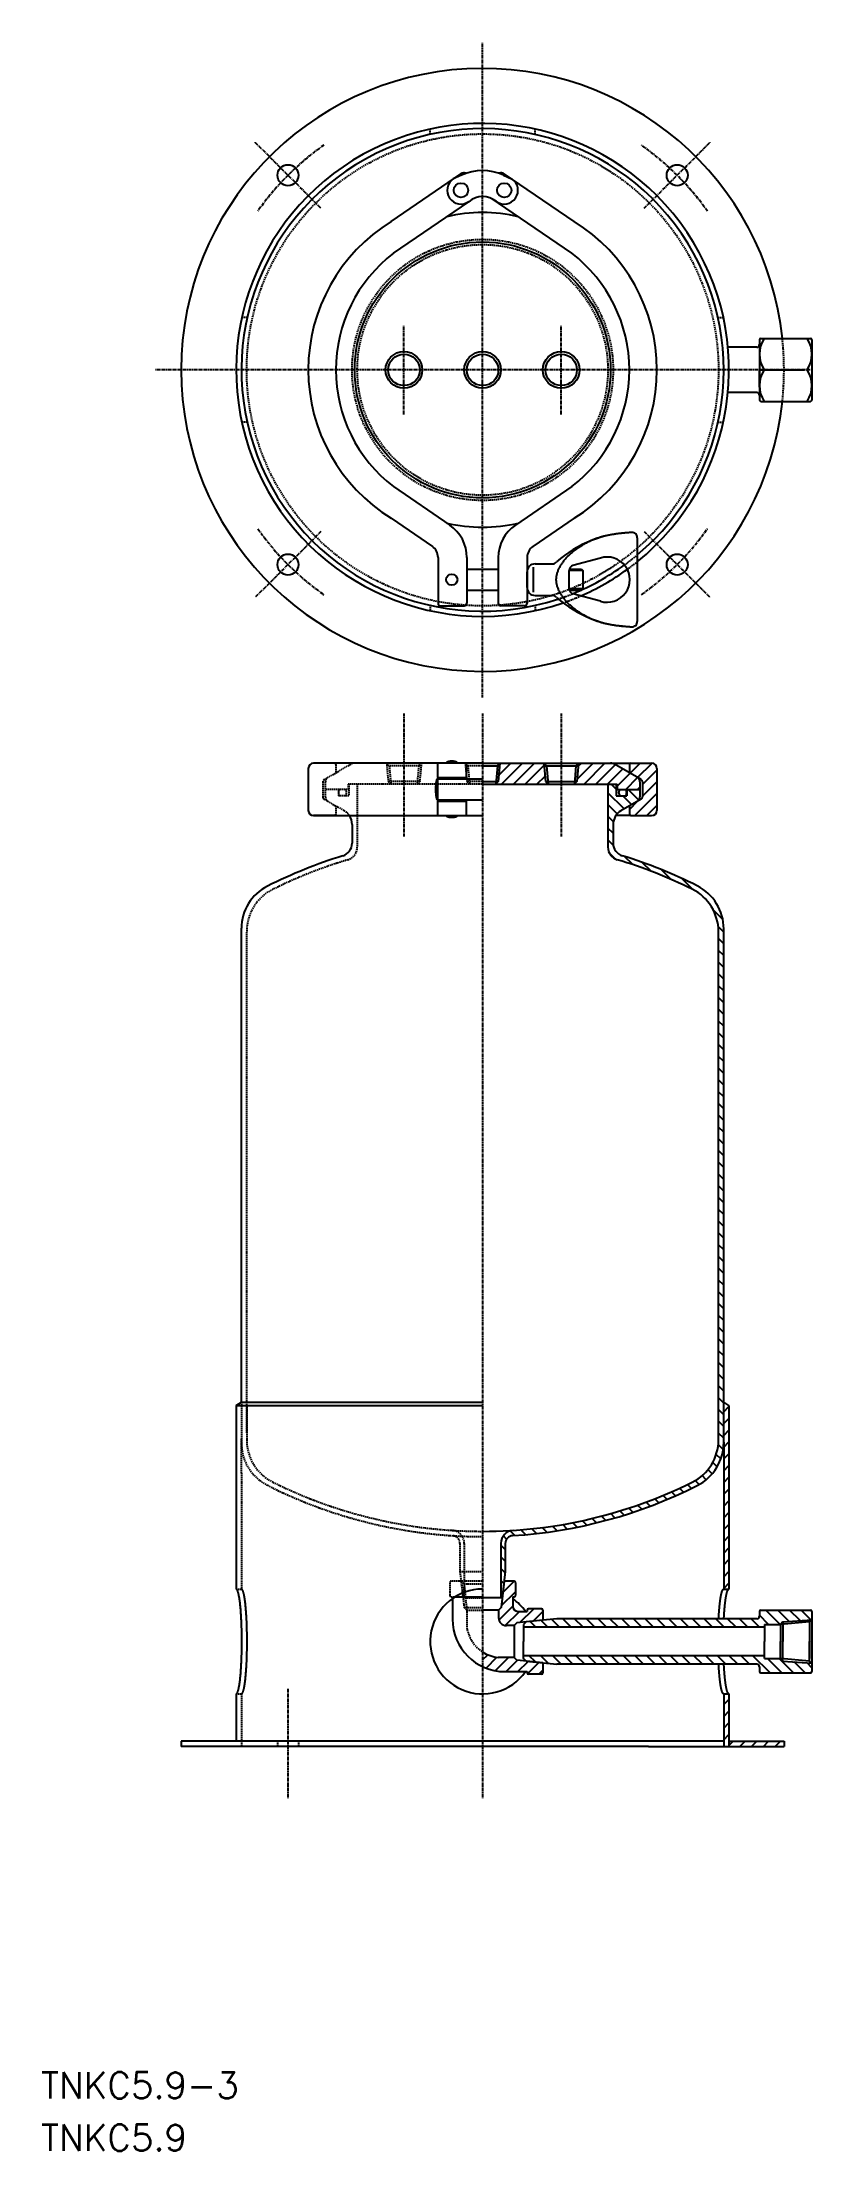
# Model space of a CAD drawing. Extents: x 248 to 542, y 18 to 823.
import ezdxf

# ---------------------------------------------------------------- set-up
doc = ezdxf.new("R2010")
doc.units = 0
doc.linetypes.add('CENTER', pattern=[2, 1.25, -0.25, 0.25, -0.25])
doc.linetypes.add('DASHED', pattern=[0.75, 0.5, -0.25])
doc.layers.get('0').update_dxf_attribs({"linetype": 'CONTINUOUS'})
doc.layers.add('CENTER', color=1, linetype='CENTER')
doc.styles.get("Standard").update_dxf_attribs({"font": 'txt.shx', "bigfont": 'bigfont.shx'})

msp = doc.modelspace()

# ---------------------------------------------------------------- texts
at = {"color": 7, "linetype": 'CONTINUOUS'}
for s, p in [('TNKC5.9-3', (248.04, 38.25)), ('TNKC5.9', (248.04, 18.25))]:
    msp.add_text(s, height=10, dxfattribs=at).set_placement(p)

# ---------------------------------------------------------------- blocks, each defined once
blk = doc.blocks.new('*X2')
at = {"color": 0, "linetype": 'CONTINUOUS'}
for p, q in [((467.5, 537.55), (465.54, 539.52)), ((470.51, 530.06), (464.3, 536.26)), ((467.87, 528.21), (464.3, 531.77)), ((473.35, 531.7), (469.94, 535.12)), ((476.09, 533.45), (472.03, 537.52)), ((466.39, 525.19), (464.3, 527.28)), ((466.3, 520.79), (464.3, 522.79)), ((466.35, 516.25), (464.3, 518.3)), ((467.14, 510.97), (464.79, 513.32)), ((473.78, 508.82), (470.68, 511.92)), ((480.79, 506.3), (477.41, 509.68)), ((488.38, 503.2), (484.65, 506.94)), ((496.81, 499.26), (492.54, 503.53)), ((508.13, 487.94), (504.47, 491.6)), ((508.5, 483.08), (506.4, 485.18)), ((508.5, 478.59), (506.5, 480.59)), ((508.5, 474.1), (506.5, 476.1)), ((508.5, 469.61), (506.5, 471.61)), ((508.5, 465.12), (506.5, 467.12)), ((508.5, 460.63), (506.5, 462.63)), ((508.5, 456.14), (506.5, 458.14)), ((508.5, 451.65), (506.5, 453.65)), ((508.5, 447.16), (506.5, 449.16)), ((508.5, 442.67), (506.5, 444.67)), ((508.5, 438.18), (506.5, 440.18)), ((508.5, 433.69), (506.5, 435.69)), ((508.5, 429.2), (506.5, 431.2)), ((508.5, 424.71), (506.5, 426.71)), ((508.5, 420.22), (506.5, 422.22)), ((508.5, 415.73), (506.5, 417.73)), ((508.5, 411.24), (506.5, 413.24)), ((508.5, 406.75), (506.5, 408.75)), ((508.5, 402.26), (506.5, 404.26)), ((508.5, 397.77), (506.5, 399.77)), ((508.5, 393.28), (506.5, 395.28)), ((508.5, 388.79), (506.5, 390.79)), ((508.5, 384.3), (506.5, 386.3)), ((508.5, 379.81), (506.5, 381.81)), ((508.5, 375.32), (506.5, 377.32)), ((508.5, 370.83), (506.5, 372.83)), ((508.5, 366.34), (506.5, 368.34)), ((508.5, 361.85), (506.5, 363.85)), ((508.5, 357.36), (506.5, 359.36)), ((508.5, 352.87), (506.5, 354.87)), ((508.5, 348.38), (506.5, 350.38)), ((508.5, 343.89), (506.5, 345.89)), ((508.5, 339.4), (506.5, 341.4)), ((508.5, 334.91), (506.5, 336.91)), ((508.5, 330.42), (506.5, 332.42)), ((508.5, 325.93), (506.5, 327.93)), ((508.5, 321.44), (506.5, 323.44)), ((508.5, 316.95), (506.5, 318.95)), ((508.5, 312.46), (506.5, 314.46)), ((508.5, 307.97), (506.5, 309.97)), ((508.5, 303.48), (506.5, 305.48)), ((508.5, 298.99), (506.5, 300.99)), ((508.5, 294.5), (506.5, 296.5)), ((508.5, 290.01), (506.5, 292.01)), ((507.4, 282.13), (505.64, 283.89)), ((508.3, 285.71), (506.41, 287.6)), ((499.17, 272.4), (497.66, 273.9)), ((501.83, 274.23), (500.27, 275.78)), ((504.09, 276.45), (502.48, 278.06)), ((505.96, 279.08), (504.29, 280.75)), ((480.49, 264.14), (478.93, 265.69)), ((483.73, 265.39), (482.19, 266.93)), ((486.92, 266.69), (485.39, 268.22)), ((490.05, 268.04), (488.54, 269.56)), ((493.14, 269.44), (491.64, 270.95)), ((496.19, 270.89), (494.69, 272.39)), ((452.58, 256.13), (450.87, 257.83)), ((456.28, 256.92), (454.6, 258.59)), ((459.91, 257.77), (458.26, 259.43)), ((463.49, 258.69), (461.85, 260.32)), ((467, 259.66), (465.38, 261.28)), ((470.46, 260.7), (468.86, 262.3)), ((473.85, 261.79), (472.27, 263.37)), ((477.2, 262.94), (475.63, 264.51)), ((425.68, 251.59), (424.44, 252.83)), ((428.83, 252.93), (427.07, 254.7)), ((432.99, 253.26), (431.14, 255.11)), ((437.06, 253.68), (435.25, 255.5)), ((441.05, 254.18), (439.27, 255.96)), ((444.97, 254.76), (443.21, 256.51)), ((448.81, 255.41), (447.08, 257.13)), ((425.15, 247.63), (423.5, 249.28)), ((425.15, 243.14), (423.5, 244.79)), ((425.1, 238.7), (423.5, 240.3)), ((424.63, 234.68), (423.5, 235.81)), ((424.17, 230.65), (423.5, 231.32))]:
    blk.add_line(p, q, dxfattribs=at)
blk = doc.blocks.new('*X3')
at = {"color": 0, "linetype": 'CONTINUOUS'}
for p, q in [((432.37, 217.97), (432.11, 218.22)), ((436.86, 217.97), (434.71, 220.11)), ((441.35, 217.97), (438.79, 220.52)), ((445.84, 217.97), (442.83, 220.97)), ((450.33, 217.97), (447.13, 221.17)), ((454.82, 217.97), (451.62, 221.17)), ((459.31, 217.97), (456.11, 221.17)), ((463.8, 217.97), (460.6, 221.17)), ((468.29, 217.97), (465.09, 221.17)), ((472.78, 217.97), (469.58, 221.17)), ((477.27, 217.97), (474.07, 221.17)), ((481.76, 217.97), (478.56, 221.17)), ((486.25, 217.97), (483.05, 221.17)), ((490.74, 217.97), (487.54, 221.17)), ((495.23, 217.97), (492.03, 221.17)), ((499.72, 217.97), (496.52, 221.17)), ((504.21, 217.97), (501.01, 221.17)), ((508.7, 217.97), (505.5, 221.17)), ((513.19, 217.97), (509.99, 221.17)), ((517.68, 217.97), (514.48, 221.17)), ((522.17, 217.97), (518.97, 221.17)), ((525.58, 219.05), (522.11, 222.52)), ((530.07, 219.05), (524.6, 224.52)), ((533.42, 220.19), (529.09, 224.52)), ((537.61, 220.49), (533.58, 224.52)), ((541.79, 220.79), (538.07, 224.52)), ((436.62, 204.73), (434.28, 207.07)), ((441.67, 204.18), (438.78, 207.07)), ((446.47, 203.87), (443.27, 207.07)), ((450.96, 203.87), (447.76, 207.07)), ((455.45, 203.87), (452.25, 207.07)), ((459.94, 203.87), (456.74, 207.07)), ((464.43, 203.87), (461.23, 207.07)), ((468.92, 203.87), (465.72, 207.07)), ((473.41, 203.87), (470.21, 207.07)), ((477.9, 203.87), (474.7, 207.07)), ((482.39, 203.87), (479.19, 207.07)), ((486.88, 203.87), (483.68, 207.07)), ((491.37, 203.87), (488.17, 207.07)), ((495.86, 203.87), (492.66, 207.07)), ((500.35, 203.87), (497.15, 207.07)), ((504.84, 203.87), (501.64, 207.07)), ((509.33, 203.87), (506.13, 207.07)), ((513.82, 203.87), (510.62, 207.07)), ((518.31, 203.87), (515.11, 207.07)), ((526.15, 200.52), (519.6, 207.07)), ((524.11, 207.05), (524.09, 207.07)), ((530.64, 200.52), (525.17, 205.98)), ((535.13, 200.52), (529.66, 205.98)), ((539.62, 200.52), (535.43, 204.7)), ((542.11, 202.52), (540.27, 204.35))]:
    blk.add_line(p, q, dxfattribs=at)
blk = doc.blocks.new('*X4')
at = {"color": 0, "linetype": 'CONTINUOUS'}
for p, q in [((424.24, 231.2), (428.55, 235.51)), ((422.71, 220.7), (428, 225.99)), ((423.64, 226.12), (429, 231.48)), ((425.13, 218.62), (430.52, 224.02)), ((430.7, 219.71), (436.01, 225.02)), ((435.76, 220.28), (439.5, 224.02)), ((416.5, 205.51), (418.48, 207.49)), ((417.83, 202.35), (421.99, 206.5)), ((421.33, 201.36), (426.42, 206.44)), ((425.48, 201.02), (429.87, 205.41)), ((429.97, 201.02), (433.89, 204.94)), ((433.63, 200.18), (437.98, 204.54)), ((437.95, 200.02), (439.5, 201.57))]:
    blk.add_line(p, q, dxfattribs=at)
blk = doc.blocks.new('*X5')
at = {"color": 0, "linetype": 'CONTINUOUS'}
for p, q in [((508.51, 300.11), (510.5, 302.1)), ((508.51, 295.62), (510.5, 297.61)), ((508.51, 291.13), (510.5, 293.12)), ((508.5, 286.64), (510.5, 288.63)), ((508.5, 282.14), (510.5, 284.14)), ((508.5, 277.65), (510.5, 279.65)), ((508.5, 273.16), (510.5, 275.16)), ((508.5, 268.67), (510.5, 270.67)), ((508.5, 264.18), (510.5, 266.18)), ((508.5, 259.69), (510.5, 261.69)), ((508.5, 255.2), (510.5, 257.2)), ((508.5, 250.71), (510.5, 252.71)), ((508.5, 246.22), (510.5, 248.22)), ((508.5, 241.73), (510.5, 243.73)), ((508.5, 237.24), (510.5, 239.24)), ((508.5, 232.75), (510.5, 234.75))]:
    blk.add_line(p, q, dxfattribs=at)
blk = doc.blocks.new('*X6')
at = {"color": 0, "linetype": 'CONTINUOUS'}
for p, q in [((422.72, 542.97), (427.27, 547.52)), ((423.76, 539.52), (431.76, 547.52)), ((428.25, 539.52), (436.25, 547.52)), ((452.58, 541.4), (458.7, 547.52)), ((453.02, 546.33), (454.21, 547.52)), ((455.19, 539.52), (463.19, 547.52)), ((459.68, 539.52), (467.1, 546.94)), ((472.8, 543.65), (476.66, 547.52)), ((475.64, 542.01), (481.14, 547.51)), ((432.74, 539.52), (439.95, 546.72)), ((437.23, 539.52), (440.31, 542.6)), ((464.17, 539.52), (469.95, 545.3)), ((467.85, 538.71), (472.8, 543.65)), ((471.15, 537.52), (475.64, 542.01)), ((477.5, 539.38), (483, 544.88)), ((477.5, 534.89), (483, 540.39)), ((472.5, 529.89), (475.62, 533.01)), ((474.62, 527.52), (483, 535.9)), ((475.64, 537.52), (476.5, 538.38)), ((479.11, 527.52), (483, 531.41))]:
    blk.add_line(p, q, dxfattribs=at)
blk = doc.blocks.new('*X7')
at = {"color": 0, "linetype": 'CONTINUOUS'}
for p, q in [((508.5, 188.45), (510.5, 190.45)), ((508.5, 183.96), (510.5, 185.96)), ((508.5, 179.47), (510.5, 181.47)), ((508.5, 174.98), (510.5, 176.98))]:
    blk.add_line(p, q, dxfattribs=at)
blk = doc.blocks.new('*X8')
at = {"color": 0, "linetype": 'CONTINUOUS'}
for p, q in [((510.5, 172.87), (512.14, 174.52)), ((514.63, 172.52), (516.63, 174.52)), ((519.12, 172.52), (521.12, 174.52)), ((523.61, 172.52), (525.61, 174.52)), ((528.1, 172.52), (530.1, 174.52))]:
    blk.add_line(p, q, dxfattribs=at)

# ---------------------------------------------------------------- linework, layer by layer
at = {"color": 3, "linetype": 'DASHED'}
for p, q in [((396.5, 787.32), (396.5, 789.36)), ((436.5, 787.32), (436.5, 789.36)), ((326.7, 717.52), (324.65, 717.52)), ((506.3, 717.52), (508.35, 717.52)), ((326.7, 677.52), (324.65, 677.52)), ((506.3, 677.52), (508.35, 677.52)), ((396.5, 607.72), (396.5, 605.67)), ((436.5, 607.72), (436.5, 605.67)), ((356, 541.23), (366.2, 547.11)), ((360.5, 547.02), (360.5, 543.83)), ((379.88, 547.52), (380.5, 540.52)), ((379.88, 547.52), (380.88, 546.52)), ((393.13, 547.52), (392.13, 546.52)), ((393.13, 547.52), (392.5, 540.52)), ((409.88, 547.52), (410.5, 540.52)), ((409.88, 547.52), (410.88, 546.52)), ((355.5, 540.36), (355.5, 534.67)), ((356.5, 540.36), (356.5, 534.67)), ((365.15, 539.52), (365.15, 537.52)), ((416.5, 539.52), (365.15, 539.52)), ((365.5, 539.52), (365.5, 535.12)), ((368.7, 539.52), (368.7, 515.48)), ((393.04, 546.52), (379.96, 546.52)), ((380.5, 540.52), (381.5, 539.52)), ((392.5, 540.52), (380.5, 540.52)), ((380.88, 546.52), (381.5, 539.52)), ((392.13, 546.52), (391.5, 539.52)), ((392.5, 540.52), (391.5, 539.52)), ((416.5, 546.52), (409.96, 546.52)), ((410.5, 540.52), (411.5, 539.52)), ((416.5, 540.52), (410.5, 540.52)), ((410.88, 546.52), (411.5, 539.52)), ((356, 533.81), (363.7, 529.36)), ((365.5, 537.52), (356.5, 537.52)), ((360.5, 531.21), (360.5, 528.02)), ((361.5, 537.52), (361.5, 535.12)), ((365.5, 535.12), (361.5, 535.12)), ((326.5, 292.07), (326.5, 483.3)), ((324.5, 303.81), (324.5, 287.12)), ((326.5, 302.81), (326.5, 289.4)), ((324.5, 276.72), (324.5, 289.8)), ((324.5, 276.72), (324.5, 232.52)), ((407.85, 249.88), (407.85, 239.17)), ((409.5, 249.91), (409.5, 229.17)), ((404, 235.02), (404, 230.02)), ((416.5, 235.52), (404.5, 235.52)), ((407.85, 239.17), (416.5, 239.17)), ((407.85, 239.17), (409, 229.17)), ((408.43, 235.52), (409.43, 225.52)), ((408.43, 235.52), (409.43, 234.52)), ((409.43, 234.52), (416.5, 234.52)), ((409.43, 234.52), (410.43, 224.52)), ((322.5, 232.52), (324.5, 232.52)), ((404.5, 229.52), (405.97, 229.52)), ((405, 228.88), (405, 229.52)), ((409, 229.17), (416.5, 229.17)), ((409.43, 225.52), (416.5, 225.52)), ((409.43, 225.52), (410.43, 224.52)), ((410.43, 224.52), (416.5, 224.52)), ((410.43, 224.52), (410.43, 218.52)), ((322.5, 192.52), (324.5, 192.52)), ((324.5, 192.52), (324.5, 172.52)), ((338.25, 174.52), (338.25, 172.52)), ((346.25, 174.52), (346.25, 172.52))]:
    msp.add_line(p, q, dxfattribs=at)
at = {"color": 7, "linetype": 'CONTINUOUS'}
for p, q in [((381.59, 754.12), (408.23, 772.36)), ((451.41, 754.12), (424.77, 772.36)), ((408.48, 771.84), (405.28, 770.35)), ((424.52, 771.84), (427.76, 770.32)), ((382.5, 742.02), (411.22, 761.68)), ((450.5, 742.02), (419.73, 763.08)), ((522.11, 709.02), (522.11, 707.17)), ((522.61, 709.52), (541.61, 709.52)), ((542.11, 709.02), (542.11, 686.02)), ((521.11, 706.17), (510.1, 706.17)), ((522.11, 707.17), (522.11, 687.87)), ((522.11, 697.52), (539.28, 697.52)), ((522.11, 690.98), (522.11, 697.52)), ((522.11, 690.98), (522.11, 697.52)), ((522.11, 690.98), (522.11, 697.52)), ((521.11, 688.87), (510.1, 688.87)), ((522.11, 687.87), (522.11, 686.02)), ((522.61, 685.52), (541.61, 685.52)), ((382.5, 653.02), (403.98, 638.32)), ((450.5, 653.02), (429.03, 638.32)), ((381.59, 640.92), (397.33, 630.14)), ((451.41, 640.92), (435.68, 630.14)), ((475.5, 633.52), (475.5, 601.52)), ((399.5, 626.02), (399.5, 608.52)), ((410.5, 625.94), (410.5, 608.52)), ((410.5, 621.52), (422.5, 621.52)), ((422.5, 625.94), (422.5, 608.52)), ((433.5, 626.02), (433.5, 608.52)), ((433.5, 614.52), (433.5, 620.52)), ((435.74, 622.3), (435.74, 612.74)), ((436.5, 623.52), (443.1, 623.52)), ((449.5, 614.05), (449.5, 620.99)), ((454.75, 620.97), (449.5, 620.97)), ((449.57, 621.52), (454.2, 621.52)), ((461.43, 625.74), (450.98, 622.92)), ((454.2, 621.52), (454.75, 620.97)), ((454.75, 620.97), (454.75, 614.07)), ((410.5, 613.52), (422.5, 613.52)), ((436.5, 611.52), (443.1, 611.52)), ((454.75, 614.07), (449.5, 614.07)), ((449.57, 613.52), (454.2, 613.52)), ((461.43, 609.29), (450.98, 612.12)), ((454.2, 613.52), (454.75, 614.07)), ((400.5, 607.52), (409.5, 607.52)), ((432.5, 607.52), (423.5, 607.52)), ((416.5, 547.52), (352, 547.52)), ((399.25, 547.52), (399.25, 542.02)), ((410.25, 547.52), (410.25, 542.02)), ((416.5, 547.52), (481, 547.52)), ((423.13, 547.52), (422.13, 546.52)), ((423.13, 547.52), (422.5, 540.52)), ((439.88, 547.52), (440.88, 546.52)), ((439.88, 547.52), (440.5, 540.52)), ((453.13, 547.52), (452.13, 546.52)), ((453.13, 547.52), (452.5, 540.52)), ((477, 541.23), (466.8, 547.11)), ((472.5, 547.02), (472.5, 543.83)), ((350, 545.52), (350, 529.52)), ((399.25, 542.02), (410.25, 542.02)), ((399.25, 541.52), (399.25, 533.52)), ((399.25, 541.52), (416.5, 541.52)), ((402.61, 542.02), (402.61, 541.52)), ((406.89, 542.02), (406.89, 541.52)), ((416.5, 546.52), (423.04, 546.52)), ((416.5, 540.52), (422.5, 540.52)), ((416.5, 539.52), (467.85, 539.52)), ((422.13, 546.52), (421.5, 539.52)), ((422.5, 540.52), (421.5, 539.52)), ((439.96, 546.52), (453.04, 546.52)), ((440.5, 540.52), (452.5, 540.52)), ((440.5, 540.52), (441.5, 539.52)), ((440.88, 546.52), (441.5, 539.52)), ((452.13, 546.52), (451.5, 539.52)), ((452.5, 540.52), (451.5, 539.52)), ((464.3, 539.52), (464.3, 515.48)), ((464.3, 539.52), (464.3, 515.48)), ((467.5, 539.52), (467.5, 535.12)), ((467.85, 539.52), (467.85, 537.52)), ((476.5, 540.36), (476.5, 534.67)), ((477.5, 540.36), (477.5, 534.67)), ((483, 545.52), (483, 529.52)), ((399.25, 533.52), (416.5, 533.52)), ((399.25, 533.02), (399.25, 527.52)), ((399.25, 533.02), (410.25, 533.02)), ((402.61, 533.52), (402.61, 533.02)), ((406.89, 533.52), (406.89, 533.02)), ((410.25, 533.02), (410.25, 527.52)), ((467.5, 537.52), (476.5, 537.52)), ((467.5, 535.12), (471.5, 535.12)), ((477, 533.81), (469.3, 529.36)), ((471.5, 537.52), (471.5, 535.12)), ((472.5, 531.21), (472.5, 528.02)), ((360, 527.52), (352, 527.52)), ((352, 527.52), (416.5, 527.52)), ((360, 527.52), (366.23, 527.52)), ((366.7, 524.16), (366.7, 516.97)), ((466.3, 524.16), (466.3, 516.97)), ((473, 527.52), (467.33, 527.52)), ((473, 527.52), (481, 527.52)), ((324.5, 303.81), (324.5, 484.53)), ((506.5, 289.4), (506.5, 483.3)), ((508.5, 288.41), (508.5, 484.28)), ((322.5, 302.52), (324.5, 303.81)), ((322.5, 302.52), (322.5, 232.52)), ((322.5, 302.52), (416.5, 302.52)), ((324.5, 303.81), (416.5, 303.81)), ((510.5, 302.52), (508.51, 303.81)), ((510.5, 302.52), (510.5, 232.52)), ((508.5, 288.51), (508.5, 232.52)), ((423.5, 249.91), (423.5, 229.17)), ((425.15, 249.88), (425.15, 239.17)), ((424.73, 235.52), (423.57, 225.52)), ((425.15, 239.17), (424, 229.17)), ((428.5, 235.52), (424.73, 235.52)), ((429, 235.02), (429, 230.02)), ((405, 228.88), (405, 221.02)), ((405.97, 229.52), (416.5, 229.52)), ((424, 229.17), (416.5, 229.17)), ((423.57, 225.52), (422.57, 224.52)), ((428, 229.52), (428, 226.02)), ((428, 229.52), (428.5, 229.52)), ((508.5, 232.52), (510.5, 232.52)), ((422.57, 224.52), (416.5, 224.52)), ((422.57, 224.52), (422.57, 221.59)), ((428.5, 218.59), (425.57, 218.59)), ((429.5, 219.59), (428.5, 218.59)), ((428.5, 218.59), (428.5, 206.44)), ((439.5, 220.59), (429.5, 219.59)), ((430, 224.02), (433.5, 224.02)), ((433.1, 220.02), (432.11, 219.05)), ((432.11, 219.05), (432.11, 212.52)), ((524.11, 217.97), (432.11, 217.97)), ((444.82, 221.17), (433.1, 220.02)), ((433.5, 224.52), (433.5, 224.02)), ((439, 225.02), (434, 225.02)), ((439.5, 224.52), (439.5, 220.59)), ((521.11, 221.17), (444.82, 221.17)), ((522.11, 224.02), (522.11, 222.17)), ((522.61, 224.52), (541.61, 224.52)), ((524.11, 219.05), (530.11, 219.05)), ((524.11, 219.05), (524.11, 212.52)), ((531.1, 220.02), (530.11, 219.05)), ((541.23, 220.02), (530.11, 219.05)), ((530.11, 219.05), (530.11, 212.52)), ((531.1, 220.02), (542.11, 220.82)), ((531.1, 220.02), (531.1, 212.52)), ((542.11, 220.82), (541.23, 220.02)), ((541.23, 220.02), (541.23, 212.52)), ((542.11, 224.02), (542.11, 201.02)), ((432.11, 205.98), (432.11, 212.52)), ((524.11, 205.98), (524.11, 212.52)), ((530.11, 205.98), (530.11, 212.52)), ((531.1, 205.02), (531.1, 212.52)), ((541.23, 205.02), (541.23, 212.52)), ((542.11, 205.98), (542.11, 212.52)), ((542.11, 205.98), (542.11, 212.52)), ((542.11, 205.98), (542.11, 212.52)), ((428.5, 206.44), (422.5, 206.44)), ((429.5, 205.44), (428.5, 206.44)), ((439.5, 204.44), (429.5, 205.44)), ((524.11, 207.07), (432.11, 207.07)), ((433.1, 205.02), (432.11, 205.98)), ((433.1, 205.02), (444.82, 203.87)), ((439.5, 204.44), (439.5, 200.52)), ((521.11, 203.87), (444.82, 203.87)), ((522.11, 202.87), (522.11, 201.02)), ((524.11, 205.98), (530.11, 205.98)), ((531.1, 205.02), (530.11, 205.98)), ((541.23, 205.02), (530.11, 205.98)), ((531.1, 205.02), (542.11, 204.22)), ((542.11, 204.22), (541.23, 205.02)), ((425, 201.02), (433.5, 201.02)), ((433.5, 201.02), (433.5, 200.52)), ((439, 200.02), (434, 200.02)), ((522.61, 200.52), (541.61, 200.52)), ((322.5, 192.52), (322.5, 174.52)), ((508.5, 192.52), (508.5, 172.52)), ((508.5, 192.52), (510.5, 192.52)), ((510.5, 192.52), (510.5, 172.52)), ((301.5, 174.52), (301.5, 172.52)), ((508.5, 174.52), (301.5, 174.52)), ((479.75, 172.52), (301.5, 172.52)), ((479.75, 172.52), (531.5, 172.52)), ((510.5, 174.52), (531.5, 174.52)), ((531.5, 174.52), (531.5, 172.52))]:
    msp.add_line(p, q, dxfattribs=at)
at = {"color": 7}
msp.add_polyline3d([(473.44, 635.52, 0), (473.12, 635.49, 0), (472.81, 635.47, 0), (472.5, 635.44, 0), (472.18, 635.42, 0), (471.87, 635.39, 0), (471.56, 635.37, 0), (471.24, 635.34, 0), (470.93, 635.31, 0), (470.62, 635.28, 0), (470.3, 635.25, 0), (469.99, 635.23, 0), (469.68, 635.19, 0), (469.36, 635.16, 0), (469.05, 635.13, 0), (468.73, 635.09, 0), (468.42, 635.06, 0), (468.11, 635.02, 0), (467.79, 634.98, 0), (467.48, 634.94, 0), (467.16, 634.9, 0), (466.85, 634.85, 0), (466.54, 634.8, 0), (466.22, 634.76, 0), (465.9, 634.71, 0), (465.59, 634.65, 0), (465.27, 634.6, 0), (464.96, 634.54, 0), (464.64, 634.48, 0), (464.33, 634.41, 0), (464.01, 634.35, 0), (463.7, 634.27, 0), (463.38, 634.2, 0), (463.06, 634.13, 0), (462.75, 634.05, 0), (462.43, 633.97, 0), (462.12, 633.88, 0), (461.8, 633.79, 0), (461.48, 633.7, 0), (461.16, 633.6, 0), (460.85, 633.5, 0), (460.53, 633.4, 0), (460.21, 633.29, 0), (459.89, 633.18, 0), (459.57, 633.06, 0), (459.25, 632.94, 0), (458.93, 632.82, 0), (458.61, 632.69, 0), (458.3, 632.55, 0), (457.98, 632.42, 0), (457.65, 632.27, 0), (457.33, 632.13, 0), (457.01, 631.97, 0), (456.69, 631.82, 0), (456.37, 631.66, 0), (456.06, 631.49, 0), (455.74, 631.32, 0), (455.42, 631.15, 0), (455.11, 630.97, 0), (454.79, 630.79, 0), (454.48, 630.6, 0), (454.17, 630.41, 0), (453.86, 630.22, 0), (453.55, 630.02, 0), (453.24, 629.82, 0), (452.94, 629.61, 0), (452.64, 629.41, 0), (452.34, 629.2, 0), (452.05, 628.98, 0), (451.75, 628.76, 0), (451.47, 628.54, 0), (451.18, 628.32, 0), (450.9, 628.09, 0), (450.62, 627.86, 0), (450.35, 627.63, 0), (450.08, 627.39, 0), (449.81, 627.15, 0), (449.55, 626.91, 0), (449.29, 626.66, 0), (449.04, 626.42, 0), (448.79, 626.17, 0), (448.55, 625.92, 0), (448.31, 625.66, 0), (448.08, 625.41, 0), (447.86, 625.15, 0), (447.64, 624.89, 0), (447.42, 624.63, 0), (447.21, 624.36, 0), (447.01, 624.1, 0), (446.82, 623.83, 0), (446.63, 623.56, 0), (446.45, 623.29, 0), (446.27, 623.02, 0), (446.1, 622.74, 0), (445.94, 622.47, 0), (445.79, 622.19, 0), (445.64, 621.91, 0), (445.51, 621.63, 0), (445.38, 621.35, 0), (445.26, 621.07, 0), (445.14, 620.79, 0), (445.04, 620.51, 0), (444.94, 620.22, 0), (444.86, 619.94, 0), (444.78, 619.65, 0), (444.71, 619.37, 0), (444.65, 619.08, 0), (444.6, 618.79, 0), (444.56, 618.51, 0), (444.53, 618.22, 0), (444.51, 617.93, 0), (444.5, 617.64, 0), (444.5, 617.36, 0), (444.51, 617.07, 0), (444.54, 616.78, 0), (444.57, 616.49, 0), (444.61, 616.21, 0), (444.66, 615.92, 0), (444.72, 615.63, 0), (444.79, 615.35, 0), (444.87, 615.06, 0), (444.96, 614.78, 0), (445.05, 614.49, 0), (445.16, 614.21, 0), (445.27, 613.93, 0), (445.39, 613.65, 0), (445.52, 613.37, 0), (445.66, 613.09, 0), (445.81, 612.81, 0), (445.96, 612.53, 0), (446.13, 612.26, 0), (446.29, 611.98, 0), (446.47, 611.71, 0), (446.65, 611.44, 0), (446.84, 611.17, 0), (447.04, 610.9, 0), (447.24, 610.63, 0), (447.45, 610.37, 0), (447.67, 610.11, 0), (447.89, 609.85, 0), (448.11, 609.59, 0), (448.35, 609.33, 0), (448.58, 609.08, 0), (448.82, 608.83, 0), (449.07, 608.58, 0), (449.33, 608.33, 0), (449.58, 608.09, 0), (449.85, 607.85, 0), (450.11, 607.61, 0), (450.38, 607.37, 0), (450.66, 607.14, 0), (450.94, 606.91, 0), (451.22, 606.68, 0), (451.5, 606.46, 0), (451.79, 606.24, 0), (452.08, 606.02, 0), (452.38, 605.8, 0), (452.68, 605.59, 0), (452.98, 605.39, 0), (453.28, 605.18, 0), (453.59, 604.98, 0), (453.89, 604.78, 0), (454.2, 604.59, 0), (454.51, 604.4, 0), (454.83, 604.22, 0), (455.14, 604.04, 0), (455.46, 603.86, 0), (455.77, 603.68, 0), (456.09, 603.52, 0), (456.41, 603.35, 0), (456.73, 603.19, 0), (457.05, 603.04, 0), (457.37, 602.88, 0), (457.69, 602.74, 0), (458, 602.6, 0), (458.32, 602.46, 0), (458.64, 602.33, 0), (458.96, 602.2, 0), (459.28, 602.07, 0), (459.6, 601.95, 0), (459.92, 601.84, 0), (460.24, 601.73, 0), (460.55, 601.62, 0), (460.87, 601.52, 0), (461.19, 601.42, 0), (461.5, 601.32, 0), (461.82, 601.23, 0), (462.14, 601.14, 0), (462.45, 601.06, 0), (462.77, 600.98, 0), (463.09, 600.9, 0), (463.4, 600.82, 0), (463.72, 600.75, 0), (464.04, 600.68, 0), (464.35, 600.61, 0), (464.67, 600.55, 0), (464.98, 600.49, 0), (465.3, 600.43, 0), (465.61, 600.38, 0), (465.93, 600.32, 0), (466.24, 600.27, 0), (466.56, 600.22, 0), (466.87, 600.18, 0), (467.19, 600.13, 0), (467.5, 600.09, 0), (467.81, 600.05, 0), (468.13, 600.01, 0), (468.44, 599.97, 0), (468.76, 599.94, 0), (469.07, 599.9, 0), (469.38, 599.87, 0), (469.7, 599.84, 0), (470.01, 599.81, 0), (470.32, 599.78, 0), (470.64, 599.75, 0), (470.95, 599.72, 0), (471.27, 599.69, 0), (471.58, 599.67, 0), (471.89, 599.64, 0), (472.21, 599.62, 0), (472.52, 599.59, 0), (472.83, 599.57, 0), (473.15, 599.54, 0), (473.46, 599.52, 0)], dxfattribs=at)
at = {"color": 7, "linetype": 'CONTINUOUS'}
for points in [[(406.89, 547.52, 0), (406.89, 547.53, 0), (406.89, 547.55, 0), (406.88, 547.57, 0), (406.88, 547.59, 0), (406.87, 547.61, 0), (406.86, 547.63, 0), (406.86, 547.64, 0), (406.85, 547.66, 0), (406.84, 547.68, 0), (406.82, 547.7, 0), (406.81, 547.72, 0), (406.8, 547.73, 0), (406.78, 547.75, 0), (406.76, 547.77, 0), (406.75, 547.78, 0), (406.73, 547.8, 0), (406.7, 547.82, 0), (406.68, 547.84, 0), (406.66, 547.85, 0), (406.64, 547.87, 0), (406.61, 547.88, 0), (406.58, 547.9, 0), (406.56, 547.92, 0), (406.53, 547.93, 0), (406.5, 547.95, 0), (406.47, 547.96, 0), (406.44, 547.98, 0), (406.4, 547.99, 0), (406.37, 548, 0), (406.33, 548.02, 0), (406.3, 548.03, 0), (406.26, 548.04, 0), (406.23, 548.06, 0), (406.19, 548.07, 0), (406.15, 548.08, 0), (406.11, 548.09, 0), (406.07, 548.11, 0), (406.02, 548.12, 0), (405.98, 548.13, 0), (405.94, 548.14, 0), (405.89, 548.15, 0), (405.85, 548.16, 0), (405.8, 548.17, 0), (405.76, 548.17, 0), (405.71, 548.18, 0), (405.67, 548.19, 0), (405.62, 548.2, 0), (405.57, 548.21, 0), (405.52, 548.21, 0), (405.47, 548.22, 0), (405.42, 548.23, 0), (405.37, 548.23, 0), (405.32, 548.24, 0), (405.27, 548.24, 0), (405.22, 548.25, 0), (405.17, 548.25, 0), (405.12, 548.25, 0), (405.06, 548.25, 0), (405.01, 548.26, 0), (404.96, 548.26, 0), (404.91, 548.26, 0), (404.86, 548.26, 0), (404.8, 548.26, 0), (404.75, 548.26, 0), (404.7, 548.26, 0), (404.65, 548.26, 0), (404.59, 548.26, 0), (404.54, 548.26, 0), (404.49, 548.26, 0), (404.44, 548.25, 0), (404.38, 548.25, 0), (404.33, 548.25, 0), (404.28, 548.25, 0), (404.23, 548.24, 0), (404.18, 548.24, 0), (404.13, 548.23, 0), (404.08, 548.23, 0), (404.03, 548.22, 0), (403.98, 548.21, 0), (403.93, 548.21, 0), (403.88, 548.2, 0), (403.84, 548.19, 0), (403.79, 548.18, 0), (403.74, 548.17, 0), (403.7, 548.17, 0), (403.65, 548.16, 0), (403.61, 548.15, 0), (403.56, 548.14, 0), (403.52, 548.13, 0), (403.48, 548.12, 0), (403.44, 548.11, 0), (403.39, 548.09, 0), (403.35, 548.08, 0), (403.31, 548.07, 0), (403.28, 548.06, 0), (403.24, 548.04, 0), (403.2, 548.03, 0), (403.17, 548.02, 0), (403.13, 548, 0), (403.1, 547.99, 0), (403.07, 547.98, 0), (403.03, 547.96, 0), (403, 547.95, 0), (402.97, 547.93, 0), (402.94, 547.92, 0), (402.92, 547.9, 0), (402.89, 547.88, 0), (402.87, 547.87, 0), (402.84, 547.85, 0), (402.82, 547.84, 0), (402.8, 547.82, 0), (402.78, 547.8, 0), (402.76, 547.78, 0), (402.74, 547.77, 0), (402.72, 547.75, 0), (402.7, 547.73, 0), (402.69, 547.72, 0), (402.68, 547.7, 0), (402.67, 547.68, 0), (402.65, 547.66, 0), (402.64, 547.64, 0), (402.64, 547.63, 0), (402.63, 547.61, 0), (402.62, 547.59, 0), (402.62, 547.57, 0), (402.62, 547.55, 0), (402.61, 547.53, 0), (402.61, 547.52, 0)], [(399.25, 541.52, 0), (399.23, 541.51, 0), (399.22, 541.51, 0), (399.2, 541.51, 0), (399.18, 541.5, 0), (399.17, 541.49, 0), (399.15, 541.47, 0), (399.13, 541.46, 0), (399.11, 541.44, 0), (399.1, 541.42, 0), (399.08, 541.4, 0), (399.06, 541.37, 0), (399.05, 541.34, 0), (399.03, 541.32, 0), (399.01, 541.28, 0), (399, 541.25, 0), (398.98, 541.21, 0), (398.97, 541.17, 0), (398.95, 541.13, 0), (398.94, 541.09, 0), (398.92, 541.04, 0), (398.91, 541, 0), (398.89, 540.95, 0), (398.88, 540.9, 0), (398.86, 540.84, 0), (398.85, 540.79, 0), (398.83, 540.73, 0), (398.82, 540.67, 0), (398.81, 540.61, 0), (398.79, 540.54, 0), (398.78, 540.48, 0), (398.77, 540.41, 0), (398.75, 540.35, 0), (398.74, 540.27, 0), (398.73, 540.2, 0), (398.72, 540.13, 0), (398.71, 540.05, 0), (398.7, 539.98, 0), (398.69, 539.9, 0), (398.68, 539.82, 0), (398.67, 539.74, 0), (398.66, 539.66, 0), (398.65, 539.57, 0), (398.64, 539.49, 0), (398.63, 539.4, 0), (398.62, 539.32, 0), (398.62, 539.23, 0), (398.61, 539.14, 0), (398.6, 539.05, 0), (398.6, 538.96, 0), (398.59, 538.86, 0), (398.59, 538.77, 0), (398.58, 538.68, 0), (398.58, 538.58, 0), (398.57, 538.49, 0), (398.57, 538.39, 0), (398.56, 538.3, 0), (398.56, 538.2, 0), (398.56, 538.1, 0), (398.56, 538.01, 0), (398.55, 537.91, 0), (398.55, 537.81, 0), (398.55, 537.71, 0), (398.55, 537.61, 0), (398.55, 537.52, 0), (398.55, 537.42, 0), (398.55, 537.32, 0), (398.55, 537.22, 0), (398.55, 537.12, 0), (398.56, 537.03, 0), (398.56, 536.93, 0), (398.56, 536.83, 0), (398.56, 536.74, 0), (398.57, 536.64, 0), (398.57, 536.54, 0), (398.58, 536.45, 0), (398.58, 536.36, 0), (398.59, 536.26, 0), (398.59, 536.17, 0), (398.6, 536.08, 0), (398.6, 535.99, 0), (398.61, 535.9, 0), (398.62, 535.81, 0), (398.62, 535.72, 0), (398.63, 535.63, 0), (398.64, 535.54, 0), (398.65, 535.46, 0), (398.66, 535.38, 0), (398.67, 535.29, 0), (398.68, 535.21, 0), (398.69, 535.13, 0), (398.7, 535.06, 0), (398.71, 534.98, 0), (398.72, 534.9, 0), (398.73, 534.83, 0), (398.74, 534.76, 0), (398.75, 534.69, 0), (398.77, 534.62, 0), (398.78, 534.55, 0), (398.79, 534.49, 0), (398.81, 534.42, 0), (398.82, 534.36, 0), (398.83, 534.3, 0), (398.85, 534.25, 0), (398.86, 534.19, 0), (398.88, 534.14, 0), (398.89, 534.09, 0), (398.91, 534.04, 0), (398.92, 533.99, 0), (398.94, 533.94, 0), (398.95, 533.9, 0), (398.97, 533.86, 0), (398.98, 533.82, 0), (399, 533.78, 0), (399.01, 533.75, 0), (399.03, 533.72, 0), (399.05, 533.69, 0), (399.06, 533.66, 0), (399.08, 533.64, 0), (399.1, 533.61, 0), (399.11, 533.59, 0), (399.13, 533.58, 0), (399.15, 533.56, 0), (399.17, 533.55, 0), (399.18, 533.54, 0), (399.2, 533.53, 0), (399.22, 533.52, 0), (399.23, 533.52, 0), (399.25, 533.52, 0)], [(406.89, 527.52, 0), (406.89, 527.5, 0), (406.89, 527.48, 0), (406.88, 527.46, 0), (406.88, 527.44, 0), (406.87, 527.42, 0), (406.86, 527.41, 0), (406.86, 527.39, 0), (406.85, 527.37, 0), (406.84, 527.35, 0), (406.82, 527.34, 0), (406.81, 527.32, 0), (406.8, 527.3, 0), (406.78, 527.28, 0), (406.76, 527.26, 0), (406.75, 527.25, 0), (406.73, 527.23, 0), (406.7, 527.21, 0), (406.68, 527.2, 0), (406.66, 527.18, 0), (406.64, 527.16, 0), (406.61, 527.15, 0), (406.58, 527.13, 0), (406.56, 527.12, 0), (406.53, 527.1, 0), (406.5, 527.09, 0), (406.47, 527.07, 0), (406.44, 527.06, 0), (406.4, 527.04, 0), (406.37, 527.03, 0), (406.33, 527.01, 0), (406.3, 527, 0), (406.26, 526.99, 0), (406.23, 526.98, 0), (406.19, 526.96, 0), (406.15, 526.95, 0), (406.11, 526.94, 0), (406.07, 526.93, 0), (406.02, 526.92, 0), (405.98, 526.91, 0), (405.94, 526.9, 0), (405.89, 526.89, 0), (405.85, 526.88, 0), (405.8, 526.87, 0), (405.76, 526.86, 0), (405.71, 526.85, 0), (405.67, 526.84, 0), (405.62, 526.83, 0), (405.57, 526.83, 0), (405.52, 526.82, 0), (405.47, 526.81, 0), (405.42, 526.81, 0), (405.37, 526.8, 0), (405.32, 526.8, 0), (405.27, 526.79, 0), (405.22, 526.79, 0), (405.17, 526.78, 0), (405.12, 526.78, 0), (405.06, 526.78, 0), (405.01, 526.77, 0), (404.96, 526.77, 0), (404.91, 526.77, 0), (404.86, 526.77, 0), (404.8, 526.77, 0), (404.75, 526.77, 0), (404.7, 526.77, 0), (404.65, 526.77, 0), (404.59, 526.77, 0), (404.54, 526.77, 0), (404.49, 526.77, 0), (404.44, 526.78, 0), (404.38, 526.78, 0), (404.33, 526.78, 0), (404.28, 526.79, 0), (404.23, 526.79, 0), (404.18, 526.8, 0), (404.13, 526.8, 0), (404.08, 526.81, 0), (404.03, 526.81, 0), (403.98, 526.82, 0), (403.93, 526.83, 0), (403.88, 526.83, 0), (403.84, 526.84, 0), (403.79, 526.85, 0), (403.74, 526.86, 0), (403.7, 526.87, 0), (403.65, 526.88, 0), (403.61, 526.89, 0), (403.56, 526.9, 0), (403.52, 526.91, 0), (403.48, 526.92, 0), (403.44, 526.93, 0), (403.39, 526.94, 0), (403.35, 526.95, 0), (403.31, 526.96, 0), (403.28, 526.98, 0), (403.24, 526.99, 0), (403.2, 527, 0), (403.17, 527.01, 0), (403.13, 527.03, 0), (403.1, 527.04, 0), (403.07, 527.06, 0), (403.03, 527.07, 0), (403, 527.09, 0), (402.97, 527.1, 0), (402.94, 527.12, 0), (402.92, 527.13, 0), (402.89, 527.15, 0), (402.87, 527.16, 0), (402.84, 527.18, 0), (402.82, 527.2, 0), (402.8, 527.21, 0), (402.78, 527.23, 0), (402.76, 527.25, 0), (402.74, 527.26, 0), (402.72, 527.28, 0), (402.7, 527.3, 0), (402.69, 527.32, 0), (402.68, 527.34, 0), (402.67, 527.35, 0), (402.65, 527.37, 0), (402.64, 527.39, 0), (402.64, 527.41, 0), (402.63, 527.42, 0), (402.62, 527.44, 0), (402.62, 527.46, 0), (402.62, 527.48, 0), (402.61, 527.5, 0), (402.61, 527.52, 0)], [(322.5, 192.52, 0), (322.55, 192.52, 0), (322.61, 192.54, 0), (322.66, 192.57, 0), (322.71, 192.61, 0), (322.76, 192.67, 0), (322.82, 192.73, 0), (322.87, 192.81, 0), (322.92, 192.9, 0), (322.97, 193, 0), (323.02, 193.12, 0), (323.07, 193.24, 0), (323.13, 193.38, 0), (323.18, 193.53, 0), (323.23, 193.69, 0), (323.27, 193.86, 0), (323.32, 194.04, 0), (323.37, 194.23, 0), (323.42, 194.44, 0), (323.47, 194.65, 0), (323.51, 194.88, 0), (323.56, 195.12, 0), (323.61, 195.36, 0), (323.65, 195.62, 0), (323.7, 195.89, 0), (323.74, 196.16, 0), (323.78, 196.45, 0), (323.82, 196.75, 0), (323.87, 197.06, 0), (323.91, 197.37, 0), (323.95, 197.7, 0), (323.99, 198.03, 0), (324.02, 198.37, 0), (324.06, 198.73, 0), (324.1, 199.09, 0), (324.13, 199.45, 0), (324.17, 199.83, 0), (324.2, 200.21, 0), (324.23, 200.6, 0), (324.26, 201, 0), (324.29, 201.41, 0), (324.32, 201.82, 0), (324.35, 202.23, 0), (324.37, 202.66, 0), (324.4, 203.09, 0), (324.42, 203.52, 0), (324.45, 203.97, 0), (324.47, 204.41, 0), (324.49, 204.86, 0), (324.51, 205.32, 0), (324.53, 205.78, 0), (324.55, 206.24, 0), (324.56, 206.71, 0), (324.57, 207.18, 0), (324.59, 207.66, 0), (324.6, 208.13, 0), (324.61, 208.62, 0), (324.62, 209.1, 0), (324.63, 209.58, 0), (324.64, 210.07, 0), (324.64, 210.56, 0), (324.65, 211.04, 0), (324.65, 211.53, 0), (324.65, 212.03, 0), (324.65, 212.52, 0), (324.65, 213.01, 0), (324.65, 213.5, 0), (324.65, 213.99, 0), (324.64, 214.48, 0), (324.64, 214.97, 0), (324.63, 215.45, 0), (324.62, 215.94, 0), (324.61, 216.42, 0), (324.6, 216.9, 0), (324.59, 217.38, 0), (324.57, 217.85, 0), (324.56, 218.32, 0), (324.55, 218.79, 0), (324.53, 219.25, 0), (324.51, 219.71, 0), (324.49, 220.17, 0), (324.47, 220.62, 0), (324.45, 221.07, 0), (324.42, 221.51, 0), (324.4, 221.94, 0), (324.37, 222.37, 0), (324.35, 222.8, 0), (324.32, 223.22, 0), (324.29, 223.63, 0), (324.26, 224.03, 0), (324.23, 224.43, 0), (324.2, 224.82, 0), (324.17, 225.2, 0), (324.13, 225.58, 0), (324.1, 225.95, 0), (324.06, 226.31, 0), (324.02, 226.66, 0), (323.99, 227, 0), (323.95, 227.34, 0), (323.91, 227.66, 0), (323.87, 227.98, 0), (323.82, 228.28, 0), (323.78, 228.58, 0), (323.74, 228.87, 0), (323.7, 229.15, 0), (323.65, 229.41, 0), (323.61, 229.67, 0), (323.56, 229.92, 0), (323.51, 230.16, 0), (323.47, 230.38, 0), (323.42, 230.6, 0), (323.37, 230.8, 0), (323.32, 230.99, 0), (323.27, 231.18, 0), (323.23, 231.35, 0), (323.18, 231.51, 0), (323.13, 231.66, 0), (323.07, 231.79, 0), (323.02, 231.92, 0), (322.97, 232.03, 0), (322.92, 232.13, 0), (322.87, 232.22, 0), (322.82, 232.3, 0), (322.76, 232.37, 0), (322.71, 232.42, 0), (322.66, 232.46, 0), (322.61, 232.49, 0), (322.55, 232.51, 0), (322.5, 232.52, 0)], [(506.56, 221.17, 0), (506.57, 221.32, 0), (506.58, 221.48, 0), (506.59, 221.64, 0), (506.59, 221.79, 0), (506.6, 221.95, 0), (506.61, 222.1, 0), (506.62, 222.26, 0), (506.63, 222.41, 0), (506.64, 222.56, 0), (506.65, 222.71, 0), (506.66, 222.87, 0), (506.67, 223.01, 0), (506.68, 223.16, 0), (506.69, 223.31, 0), (506.7, 223.46, 0), (506.71, 223.61, 0), (506.72, 223.75, 0), (506.73, 223.9, 0), (506.74, 224.04, 0), (506.75, 224.18, 0), (506.76, 224.32, 0), (506.77, 224.47, 0), (506.79, 224.61, 0), (506.8, 224.75, 0), (506.81, 224.88, 0), (506.82, 225.02, 0), (506.83, 225.16, 0), (506.85, 225.29, 0), (506.86, 225.43, 0), (506.87, 225.56, 0), (506.88, 225.69, 0), (506.89, 225.83, 0), (506.91, 225.96, 0), (506.92, 226.09, 0), (506.93, 226.22, 0), (506.95, 226.34, 0), (506.96, 226.47, 0), (506.97, 226.59, 0), (506.99, 226.72, 0), (507, 226.84, 0), (507.01, 226.96, 0), (507.03, 227.08, 0), (507.04, 227.2, 0), (507.05, 227.32, 0), (507.07, 227.44, 0), (507.08, 227.56, 0), (507.1, 227.67, 0), (507.11, 227.78, 0), (507.12, 227.9, 0), (507.14, 228.01, 0), (507.15, 228.12, 0), (507.17, 228.23, 0), (507.18, 228.34, 0), (507.2, 228.44, 0), (507.21, 228.55, 0), (507.23, 228.65, 0), (507.24, 228.76, 0), (507.26, 228.86, 0), (507.28, 228.96, 0), (507.29, 229.06, 0), (507.31, 229.16, 0), (507.32, 229.25, 0), (507.34, 229.35, 0), (507.35, 229.44, 0), (507.37, 229.54, 0), (507.39, 229.63, 0), (507.4, 229.72, 0), (507.42, 229.81, 0), (507.43, 229.89, 0), (507.45, 229.98, 0), (507.47, 230.06, 0), (507.49, 230.15, 0), (507.5, 230.23, 0), (507.52, 230.31, 0), (507.54, 230.39, 0), (507.55, 230.47, 0), (507.57, 230.55, 0), (507.59, 230.62, 0), (507.6, 230.69, 0), (507.62, 230.77, 0), (507.64, 230.84, 0), (507.65, 230.91, 0), (507.67, 230.98, 0), (507.69, 231.04, 0), (507.71, 231.11, 0), (507.73, 231.17, 0), (507.74, 231.24, 0), (507.76, 231.3, 0), (507.78, 231.36, 0), (507.8, 231.41, 0), (507.81, 231.47, 0), (507.83, 231.53, 0), (507.85, 231.58, 0), (507.87, 231.63, 0), (507.89, 231.68, 0), (507.9, 231.73, 0), (507.92, 231.78, 0), (507.94, 231.83, 0), (507.96, 231.87, 0), (507.98, 231.92, 0), (508, 231.96, 0), (508.01, 232, 0), (508.03, 232.04, 0), (508.05, 232.07, 0), (508.07, 232.11, 0), (508.09, 232.15, 0), (508.11, 232.18, 0), (508.12, 232.21, 0), (508.14, 232.24, 0), (508.16, 232.27, 0), (508.18, 232.29, 0), (508.2, 232.32, 0), (508.22, 232.34, 0), (508.24, 232.37, 0), (508.26, 232.39, 0), (508.27, 232.41, 0), (508.29, 232.42, 0), (508.31, 232.44, 0), (508.33, 232.45, 0), (508.35, 232.47, 0), (508.37, 232.48, 0), (508.39, 232.49, 0), (508.41, 232.5, 0), (508.42, 232.5, 0), (508.44, 232.51, 0), (508.46, 232.51, 0), (508.48, 232.52, 0), (508.5, 232.52, 0)], [(508.56, 221.17, 0), (508.57, 221.32, 0), (508.58, 221.48, 0), (508.59, 221.64, 0), (508.59, 221.79, 0), (508.6, 221.95, 0), (508.61, 222.1, 0), (508.62, 222.26, 0), (508.63, 222.41, 0), (508.64, 222.56, 0), (508.65, 222.71, 0), (508.66, 222.87, 0), (508.67, 223.01, 0), (508.68, 223.16, 0), (508.69, 223.31, 0), (508.7, 223.46, 0), (508.71, 223.61, 0), (508.72, 223.75, 0), (508.73, 223.9, 0), (508.74, 224.04, 0), (508.75, 224.18, 0), (508.76, 224.32, 0), (508.77, 224.47, 0), (508.79, 224.61, 0), (508.8, 224.75, 0), (508.81, 224.88, 0), (508.82, 225.02, 0), (508.83, 225.16, 0), (508.85, 225.29, 0), (508.86, 225.43, 0), (508.87, 225.56, 0), (508.88, 225.69, 0), (508.89, 225.83, 0), (508.91, 225.96, 0), (508.92, 226.09, 0), (508.93, 226.22, 0), (508.95, 226.34, 0), (508.96, 226.47, 0), (508.97, 226.59, 0), (508.99, 226.72, 0), (509, 226.84, 0), (509.01, 226.96, 0), (509.03, 227.08, 0), (509.04, 227.2, 0), (509.05, 227.32, 0), (509.07, 227.44, 0), (509.08, 227.56, 0), (509.1, 227.67, 0), (509.11, 227.78, 0), (509.12, 227.9, 0), (509.14, 228.01, 0), (509.15, 228.12, 0), (509.17, 228.23, 0), (509.18, 228.34, 0), (509.2, 228.44, 0), (509.21, 228.55, 0), (509.23, 228.65, 0), (509.25, 228.76, 0), (509.26, 228.86, 0), (509.28, 228.96, 0), (509.29, 229.06, 0), (509.31, 229.16, 0), (509.32, 229.25, 0), (509.34, 229.35, 0), (509.35, 229.44, 0), (509.37, 229.54, 0), (509.39, 229.63, 0), (509.4, 229.72, 0), (509.42, 229.81, 0), (509.44, 229.89, 0), (509.45, 229.98, 0), (509.47, 230.06, 0), (509.49, 230.15, 0), (509.5, 230.23, 0), (509.52, 230.31, 0), (509.54, 230.39, 0), (509.55, 230.47, 0), (509.57, 230.55, 0), (509.59, 230.62, 0), (509.6, 230.69, 0), (509.62, 230.77, 0), (509.64, 230.84, 0), (509.65, 230.91, 0), (509.67, 230.98, 0), (509.69, 231.04, 0), (509.71, 231.11, 0), (509.73, 231.17, 0), (509.74, 231.24, 0), (509.76, 231.3, 0), (509.78, 231.36, 0), (509.8, 231.41, 0), (509.81, 231.47, 0), (509.83, 231.53, 0), (509.85, 231.58, 0), (509.87, 231.63, 0), (509.89, 231.68, 0), (509.9, 231.73, 0), (509.92, 231.78, 0), (509.94, 231.83, 0), (509.96, 231.87, 0), (509.98, 231.92, 0), (510, 231.96, 0), (510.01, 232, 0), (510.03, 232.04, 0), (510.05, 232.07, 0), (510.07, 232.11, 0), (510.09, 232.15, 0), (510.11, 232.18, 0), (510.12, 232.21, 0), (510.14, 232.24, 0), (510.16, 232.27, 0), (510.18, 232.29, 0), (510.2, 232.32, 0), (510.22, 232.34, 0), (510.24, 232.37, 0), (510.26, 232.39, 0), (510.27, 232.41, 0), (510.29, 232.42, 0), (510.31, 232.44, 0), (510.33, 232.45, 0), (510.35, 232.47, 0), (510.37, 232.48, 0), (510.39, 232.49, 0), (510.41, 232.5, 0), (510.43, 232.5, 0), (510.44, 232.51, 0), (510.46, 232.51, 0), (510.48, 232.52, 0), (510.5, 232.52, 0)], [(508.5, 192.52, 0), (508.48, 192.52, 0), (508.46, 192.52, 0), (508.44, 192.52, 0), (508.42, 192.53, 0), (508.41, 192.54, 0), (508.39, 192.54, 0), (508.37, 192.55, 0), (508.35, 192.57, 0), (508.33, 192.58, 0), (508.31, 192.59, 0), (508.29, 192.61, 0), (508.27, 192.63, 0), (508.26, 192.65, 0), (508.24, 192.67, 0), (508.22, 192.69, 0), (508.2, 192.71, 0), (508.18, 192.74, 0), (508.16, 192.77, 0), (508.14, 192.79, 0), (508.12, 192.82, 0), (508.11, 192.85, 0), (508.09, 192.89, 0), (508.07, 192.92, 0), (508.05, 192.96, 0), (508.03, 193, 0), (508.01, 193.03, 0), (508, 193.08, 0), (507.98, 193.12, 0), (507.96, 193.16, 0), (507.94, 193.21, 0), (507.92, 193.25, 0), (507.9, 193.3, 0), (507.89, 193.35, 0), (507.87, 193.4, 0), (507.85, 193.45, 0), (507.83, 193.51, 0), (507.81, 193.56, 0), (507.8, 193.62, 0), (507.78, 193.68, 0), (507.76, 193.74, 0), (507.74, 193.8, 0), (507.73, 193.86, 0), (507.71, 193.92, 0), (507.69, 193.99, 0), (507.67, 194.06, 0), (507.65, 194.12, 0), (507.64, 194.19, 0), (507.62, 194.27, 0), (507.6, 194.34, 0), (507.59, 194.41, 0), (507.57, 194.49, 0), (507.55, 194.56, 0), (507.54, 194.64, 0), (507.52, 194.72, 0), (507.5, 194.8, 0), (507.49, 194.88, 0), (507.47, 194.97, 0), (507.45, 195.05, 0), (507.43, 195.14, 0), (507.42, 195.23, 0), (507.4, 195.32, 0), (507.39, 195.41, 0), (507.37, 195.5, 0), (507.35, 195.59, 0), (507.34, 195.68, 0), (507.32, 195.78, 0), (507.31, 195.88, 0), (507.29, 195.97, 0), (507.28, 196.07, 0), (507.26, 196.17, 0), (507.24, 196.28, 0), (507.23, 196.38, 0), (507.21, 196.48, 0), (507.2, 196.59, 0), (507.18, 196.7, 0), (507.17, 196.8, 0), (507.15, 196.91, 0), (507.14, 197.02, 0), (507.12, 197.13, 0), (507.11, 197.25, 0), (507.1, 197.36, 0), (507.08, 197.48, 0), (507.07, 197.59, 0), (507.05, 197.71, 0), (507.04, 197.83, 0), (507.03, 197.95, 0), (507.01, 198.07, 0), (507, 198.19, 0), (506.99, 198.31, 0), (506.97, 198.44, 0), (506.96, 198.56, 0), (506.95, 198.69, 0), (506.93, 198.82, 0), (506.92, 198.95, 0), (506.91, 199.08, 0), (506.89, 199.21, 0), (506.88, 199.34, 0), (506.87, 199.47, 0), (506.86, 199.6, 0), (506.85, 199.74, 0), (506.83, 199.88, 0), (506.82, 200.01, 0), (506.81, 200.15, 0), (506.8, 200.29, 0), (506.79, 200.43, 0), (506.77, 200.57, 0), (506.76, 200.71, 0), (506.75, 200.85, 0), (506.74, 200.99, 0), (506.73, 201.14, 0), (506.72, 201.28, 0), (506.71, 201.43, 0), (506.7, 201.57, 0), (506.69, 201.72, 0), (506.68, 201.87, 0), (506.67, 202.02, 0), (506.66, 202.17, 0), (506.65, 202.32, 0), (506.64, 202.47, 0), (506.63, 202.62, 0), (506.62, 202.78, 0), (506.61, 202.93, 0), (506.6, 203.08, 0), (506.59, 203.24, 0), (506.59, 203.4, 0), (506.58, 203.55, 0), (506.57, 203.71, 0), (506.56, 203.87, 0)], [(510.5, 192.52, 0), (510.48, 192.52, 0), (510.46, 192.52, 0), (510.44, 192.52, 0), (510.43, 192.53, 0), (510.41, 192.54, 0), (510.39, 192.54, 0), (510.37, 192.55, 0), (510.35, 192.57, 0), (510.33, 192.58, 0), (510.31, 192.59, 0), (510.29, 192.61, 0), (510.27, 192.63, 0), (510.26, 192.65, 0), (510.24, 192.67, 0), (510.22, 192.69, 0), (510.2, 192.71, 0), (510.18, 192.74, 0), (510.16, 192.77, 0), (510.14, 192.79, 0), (510.12, 192.82, 0), (510.11, 192.85, 0), (510.09, 192.89, 0), (510.07, 192.92, 0), (510.05, 192.96, 0), (510.03, 193, 0), (510.01, 193.03, 0), (510, 193.08, 0), (509.98, 193.12, 0), (509.96, 193.16, 0), (509.94, 193.21, 0), (509.92, 193.25, 0), (509.9, 193.3, 0), (509.89, 193.35, 0), (509.87, 193.4, 0), (509.85, 193.45, 0), (509.83, 193.51, 0), (509.81, 193.56, 0), (509.8, 193.62, 0), (509.78, 193.68, 0), (509.76, 193.74, 0), (509.74, 193.8, 0), (509.73, 193.86, 0), (509.71, 193.92, 0), (509.69, 193.99, 0), (509.67, 194.06, 0), (509.65, 194.12, 0), (509.64, 194.19, 0), (509.62, 194.27, 0), (509.6, 194.34, 0), (509.59, 194.41, 0), (509.57, 194.49, 0), (509.55, 194.56, 0), (509.54, 194.64, 0), (509.52, 194.72, 0), (509.5, 194.8, 0), (509.49, 194.88, 0), (509.47, 194.97, 0), (509.45, 195.05, 0), (509.44, 195.14, 0), (509.42, 195.23, 0), (509.4, 195.32, 0), (509.39, 195.41, 0), (509.37, 195.5, 0), (509.35, 195.59, 0), (509.34, 195.68, 0), (509.32, 195.78, 0), (509.31, 195.88, 0), (509.29, 195.97, 0), (509.28, 196.07, 0), (509.26, 196.17, 0), (509.25, 196.28, 0), (509.23, 196.38, 0), (509.21, 196.48, 0), (509.2, 196.59, 0), (509.18, 196.7, 0), (509.17, 196.8, 0), (509.15, 196.91, 0), (509.14, 197.02, 0), (509.12, 197.13, 0), (509.11, 197.25, 0), (509.1, 197.36, 0), (509.08, 197.48, 0), (509.07, 197.59, 0), (509.05, 197.71, 0), (509.04, 197.83, 0), (509.03, 197.95, 0), (509.01, 198.07, 0), (509, 198.19, 0), (508.99, 198.31, 0), (508.97, 198.44, 0), (508.96, 198.56, 0), (508.95, 198.69, 0), (508.93, 198.82, 0), (508.92, 198.95, 0), (508.91, 199.08, 0), (508.89, 199.21, 0), (508.88, 199.34, 0), (508.87, 199.47, 0), (508.86, 199.6, 0), (508.85, 199.74, 0), (508.83, 199.88, 0), (508.82, 200.01, 0), (508.81, 200.15, 0), (508.8, 200.29, 0), (508.79, 200.43, 0), (508.77, 200.57, 0), (508.76, 200.71, 0), (508.75, 200.85, 0), (508.74, 200.99, 0), (508.73, 201.14, 0), (508.72, 201.28, 0), (508.71, 201.43, 0), (508.7, 201.57, 0), (508.69, 201.72, 0), (508.68, 201.87, 0), (508.67, 202.02, 0), (508.66, 202.17, 0), (508.65, 202.32, 0), (508.64, 202.47, 0), (508.63, 202.62, 0), (508.62, 202.78, 0), (508.61, 202.93, 0), (508.6, 203.08, 0), (508.59, 203.24, 0), (508.59, 203.4, 0), (508.58, 203.55, 0), (508.57, 203.71, 0), (508.56, 203.87, 0)]]:
    msp.add_polyline3d(points, dxfattribs=at)
at = {"color": 3, "linetype": 'DASHED'}
msp.add_polyline3d([(324.5, 192.52, 0), (324.55, 192.52, 0), (324.61, 192.54, 0), (324.66, 192.57, 0), (324.71, 192.61, 0), (324.76, 192.67, 0), (324.82, 192.73, 0), (324.87, 192.81, 0), (324.92, 192.9, 0), (324.97, 193, 0), (325.02, 193.12, 0), (325.07, 193.24, 0), (325.13, 193.38, 0), (325.18, 193.53, 0), (325.23, 193.69, 0), (325.27, 193.86, 0), (325.32, 194.04, 0), (325.37, 194.23, 0), (325.42, 194.44, 0), (325.47, 194.65, 0), (325.51, 194.88, 0), (325.56, 195.12, 0), (325.61, 195.36, 0), (325.65, 195.62, 0), (325.7, 195.89, 0), (325.74, 196.16, 0), (325.78, 196.45, 0), (325.82, 196.75, 0), (325.87, 197.06, 0), (325.91, 197.37, 0), (325.95, 197.7, 0), (325.99, 198.03, 0), (326.02, 198.37, 0), (326.06, 198.73, 0), (326.1, 199.09, 0), (326.13, 199.45, 0), (326.17, 199.83, 0), (326.2, 200.21, 0), (326.23, 200.6, 0), (326.26, 201, 0), (326.29, 201.41, 0), (326.32, 201.82, 0), (326.35, 202.23, 0), (326.37, 202.66, 0), (326.4, 203.09, 0), (326.42, 203.52, 0), (326.45, 203.97, 0), (326.47, 204.41, 0), (326.49, 204.86, 0), (326.51, 205.32, 0), (326.53, 205.78, 0), (326.55, 206.24, 0), (326.56, 206.71, 0), (326.57, 207.18, 0), (326.59, 207.66, 0), (326.6, 208.13, 0), (326.61, 208.62, 0), (326.62, 209.1, 0), (326.63, 209.58, 0), (326.64, 210.07, 0), (326.64, 210.56, 0), (326.65, 211.04, 0), (326.65, 211.53, 0), (326.65, 212.03, 0), (326.65, 212.52, 0), (326.65, 213.01, 0), (326.65, 213.5, 0), (326.65, 213.99, 0), (326.64, 214.48, 0), (326.64, 214.97, 0), (326.63, 215.45, 0), (326.62, 215.94, 0), (326.61, 216.42, 0), (326.6, 216.9, 0), (326.59, 217.38, 0), (326.57, 217.85, 0), (326.56, 218.32, 0), (326.55, 218.79, 0), (326.53, 219.25, 0), (326.51, 219.71, 0), (326.49, 220.17, 0), (326.47, 220.62, 0), (326.45, 221.07, 0), (326.42, 221.51, 0), (326.4, 221.94, 0), (326.37, 222.37, 0), (326.35, 222.8, 0), (326.32, 223.22, 0), (326.29, 223.63, 0), (326.26, 224.03, 0), (326.23, 224.43, 0), (326.2, 224.82, 0), (326.17, 225.2, 0), (326.13, 225.58, 0), (326.1, 225.95, 0), (326.06, 226.31, 0), (326.02, 226.66, 0), (325.99, 227, 0), (325.95, 227.34, 0), (325.91, 227.66, 0), (325.87, 227.98, 0), (325.82, 228.28, 0), (325.78, 228.58, 0), (325.74, 228.87, 0), (325.7, 229.15, 0), (325.65, 229.41, 0), (325.61, 229.67, 0), (325.56, 229.92, 0), (325.51, 230.16, 0), (325.47, 230.38, 0), (325.42, 230.6, 0), (325.37, 230.8, 0), (325.32, 230.99, 0), (325.27, 231.18, 0), (325.23, 231.35, 0), (325.18, 231.51, 0), (325.13, 231.66, 0), (325.07, 231.79, 0), (325.02, 231.92, 0), (324.97, 232.03, 0), (324.92, 232.13, 0), (324.87, 232.22, 0), (324.82, 232.3, 0), (324.76, 232.37, 0), (324.71, 232.42, 0), (324.66, 232.46, 0), (324.61, 232.49, 0), (324.55, 232.51, 0), (324.5, 232.52, 0)], dxfattribs=at)
for radius in [90, 49.8, 47.8]:
    msp.add_circle((416.5, 697.52), radius, dxfattribs=at)
at = {"color": 7, "linetype": 'CONTINUOUS'}
for centre, radius in [((342.25, 771.76), 4), ((490.75, 771.76), 4), ((408.25, 766.02), 2.75), ((424.75, 766.02), 2.75), ((416.5, 697.52), 48.8), ((386.5, 697.52), 7), ((386.5, 697.52), 6), ((416.5, 697.52), 7), ((416.5, 697.52), 6), ((446.5, 697.52), 7), ((446.5, 697.52), 6), ((342.25, 623.27), 4), ((404.75, 617.52), 2.14), ((490.75, 623.27), 4)]:
    msp.add_circle(centre, radius, dxfattribs=at)
for centre, radius, start, end in [((416.5, 697.52), 115, 5.98959, 354.01041), ((416.5, 697.52), 94, 308.87766, 289.06642), ((416.5, 697.52), 92, 309.88915, 288.18512), ((409.36, 770.71), 2, 67.3335, 124.4), ((416.5, 753.52), 20, 66.35171, 113.64829), ((423.64, 770.71), 2, 55.6, 112.6665), ((408.25, 766.02), 5.25, 124.4, 304.4), ((424.75, 766.02), 5.25, 235.6, 55.6), ((416.5, 697.52), 60, 76.83979, 103.16021), ((416.51, 755.36), 8.24, 50.13777, 129.92411), ((416.5, 697.52), 66.5, 121.66671, 238.33329), ((416.5, 697.52), 66.5, 301.66671, 58.33329), ((416.5, 697.52), 56, 127.37859, 232.62141), ((416.5, 697.52), 56, 121.1349, 121.42141), ((416.5, 697.52), 56, 307.37859, 52.62141), ((533.18, 703.52), 11.07, 147.18826, 212.81174), ((522.61, 709.02), 0.5, 90, 180), ((531.04, 703.52), 11.07, 327.18826, 32.81174), ((541.61, 709.02), 0.5, 0, 90), ((521.11, 707.17), 1, 270, 0), ((533.18, 691.52), 11.07, 147.18826, 212.81174), ((531.04, 691.52), 11.07, 327.18826, 32.81174), ((521.11, 687.87), 1, 0, 90), ((522.61, 686.02), 0.5, 180, 270), ((522.61, 686.02), 0.5, 180, 270), ((541.61, 686.02), 0.5, 270, 0), ((416.5, 697.52), 56, 238.57859, 238.67738), ((416.5, 697.52), 60, 256.83979, 283.16021), ((395.5, 625.94), 15, 0, 55.6), ((437.5, 625.94), 15, 124.4, 180), ((474.37, 590.69), 44.83, 91.16481, 131.50575), ((473.5, 633.52), 2, 0, 91.16481), ((394.5, 626.02), 5, 0, 55.6), ((438.5, 626.02), 5, 124.4, 180), ((436.5, 620.52), 3, 90, 180), ((443.1, 625.52), 2, 270, 321.38161), ((451.5, 620.99), 2, 105.13735, 180), ((416.5, 697.52), 92, 291.91127, 306.02107), ((416.5, 697.52), 94, 293.49158, 305.97211), ((464.03, 617.52), 8.63, 252.43674, 107.56326), ((436.5, 614.52), 3, 180, 270), ((443.1, 609.52), 2, 38.61839, 90), ((451.5, 614.05), 2, 180, 254.86265), ((400.5, 608.52), 1, 180, 270), ((409.5, 608.52), 1, 270, 0), ((423.5, 608.52), 1, 180, 270), ((432.5, 608.52), 1, 270, 0), ((474.37, 644.34), 44.83, 228.49425, 268.83519), ((473.5, 601.52), 2, 268.83519, 360), ((352, 545.52), 2, 90, 180), ((465.3, 544.52), 3, 60, 90), ((473, 547.02), 0.5, 90, 180), ((481, 545.52), 2, 0, 90), ((474.5, 540.36), 2, 0, 60), ((476.5, 540.36), 1, 0, 60), ((469.95, 536.32), 1.55, 129.26803, 230.73197), ((469.95, 536.32), 1.55, 309.26803, 50.73197), ((474.5, 534.67), 2, 300, 0), ((476.5, 534.67), 1, 300, 0), ((352, 529.52), 2, 180, 270), ((360.7, 524.16), 6, 360, 33.97601), ((472.3, 524.16), 6, 120, 180), ((473, 528.02), 0.5, 180, 270), ((481, 529.52), 2, 270, 0), ((361.7, 516.97), 5, 287.04053, 360), ((469.3, 515.48), 5, 180, 253.41692), ((471.3, 516.97), 5, 180, 252.95947), ((416.5, 338.17), 182, 107.04053, 116.82195), ((416.5, 338.17), 180, 63.6122, 73.41692), ((416.5, 338.17), 182, 63.26416, 72.95947), ((342.5, 484.53), 18, 116.82195, 180), ((488.5, 483.3), 18, 0, 63.6122), ((490.1, 484.28), 18.4, 0, 63.26416), ((488.5, 289.4), 18, 296.3878, 0), ((490.1, 288.41), 18.4, 296.73584, 0), ((416.5, 434.52), 180, 270, 296.3878), ((416.5, 434.52), 182, 273.61047, 296.73584), ((428.5, 249.91), 5, 93.71909, 180), ((428.15, 249.88), 3, 93.61047, 180), ((428.5, 235.02), 0.5, 0, 90), ((416.5, 212.52), 20, 90, 324.90037), ((416.5, 212.52), 20, 35.09963, 54.90037), ((430, 226.02), 2, 180, 270), ((428.5, 230.02), 0.5, 270, 0), ((425, 221.02), 20, 180, 270), ((425.57, 221.59), 3, 180, 270), ((434, 224.52), 0.5, 90, 180), ((439, 224.52), 0.5, 0, 90), ((521.11, 222.17), 1, 270, 0), ((522.61, 224.02), 0.5, 90, 180), ((541.61, 224.02), 0.5, 0, 90), ((423.83, 219.84), 13.47, 237.03468, 264.34083), ((521.11, 202.87), 1, 0, 90), ((434, 200.52), 0.5, 180, 270), ((439, 200.52), 0.5, 270, 0), ((522.61, 201.02), 0.5, 180, 270), ((541.61, 201.02), 0.5, 270, 0)]:
    msp.add_arc(centre, radius, start, end, dxfattribs=at)
at = {"color": 3, "linetype": 'DASHED'}
for centre, radius, start, end in [((416.5, 697.52), 115, 354.01041, 5.98959), ((416.5, 697.52), 92, 306.02107, 309.88915), ((416.5, 697.52), 94, 305.97211, 308.87766), ((416.5, 697.52), 92, 288.28094, 291.91127), ((416.5, 697.52), 94, 289.06642, 293.49158), ((360, 547.02), 0.5, 0, 90), ((367.7, 544.52), 3, 90, 120), ((356.5, 540.36), 1, 120, 180), ((358.5, 540.36), 2, 120, 180), ((356.5, 534.67), 1, 180, 240), ((358.5, 534.67), 2, 180, 240), ((363.05, 536.32), 1.55, 129.26803, 230.73197), ((363.05, 536.32), 1.55, 309.26803, 50.73197), ((360, 528.02), 0.5, 270, 0), ((360.7, 524.16), 6, 33.97601, 60), ((363.7, 515.48), 5, 286.58308, 360), ((416.5, 338.17), 180, 106.58308, 116.3878), ((344.5, 483.3), 18, 116.3878, 180), ((342.5, 288.16), 18, 180, 243.17805), ((344.5, 289.4), 18, 180, 243.6122), ((416.5, 434.52), 182, 243.17805, 270), ((416.5, 434.52), 180, 243.6122, 270), ((404.5, 249.91), 5, 0, 86.28091), ((404.85, 249.88), 3, 0, 86.38953), ((404.5, 235.02), 0.5, 90, 180), ((404.5, 230.02), 0.5, 180, 270), ((423.83, 219.84), 13.47, 185.65917, 237.03468)]:
    msp.add_arc(centre, radius, start, end, dxfattribs=at)
at = {"layer": 'CENTER', "color": 1, "linetype": 'CENTER'}
for p, q in [((416.5, 572.52), (416.5, 822.52)), ((354.83, 759.19), (329.68, 784.34)), ((478.17, 759.19), (503.32, 784.34)), ((386.5, 680.52), (386.5, 714.52)), ((446.5, 680.52), (446.5, 714.52)), ((541.5, 697.52), (291.5, 697.52)), ((354.83, 635.84), (329.68, 610.7)), ((478.17, 635.84), (503.32, 610.7)), ((386.5, 566.52), (386.5, 519.52)), ((416.5, 566.52), (416.5, 152.52)), ((446.5, 566.52), (446.5, 519.52)), ((342.25, 194.52), (342.25, 152.52))]:
    msp.add_line(p, q, dxfattribs=at)
for start, end in [(125.25039, 144.74961), (35.25039, 54.74961), (215.25039, 234.74961), (305.25039, 324.74961)]:
    msp.add_arc((416.5, 697.52), 105, start, end, dxfattribs=at)

# ---------------------------------------------------------------- block references
at = {"color": 7, "linetype": 'CONTINUOUS'}
for name in ['*X6', '*X2', '*X5', '*X4', '*X3', '*X7', '*X8']:
    msp.add_blockref(name, (0, 0), dxfattribs=at)

msp.set_redraw_order([(e.dxf.handle, doc.entitydb.next_handle()) for e in msp.query("TEXT MTEXT ATTDEF DIMENSION ARC_DIMENSION")])  # texts and dimensions are drawn at this point

doc.saveas('drawing.dxf')
